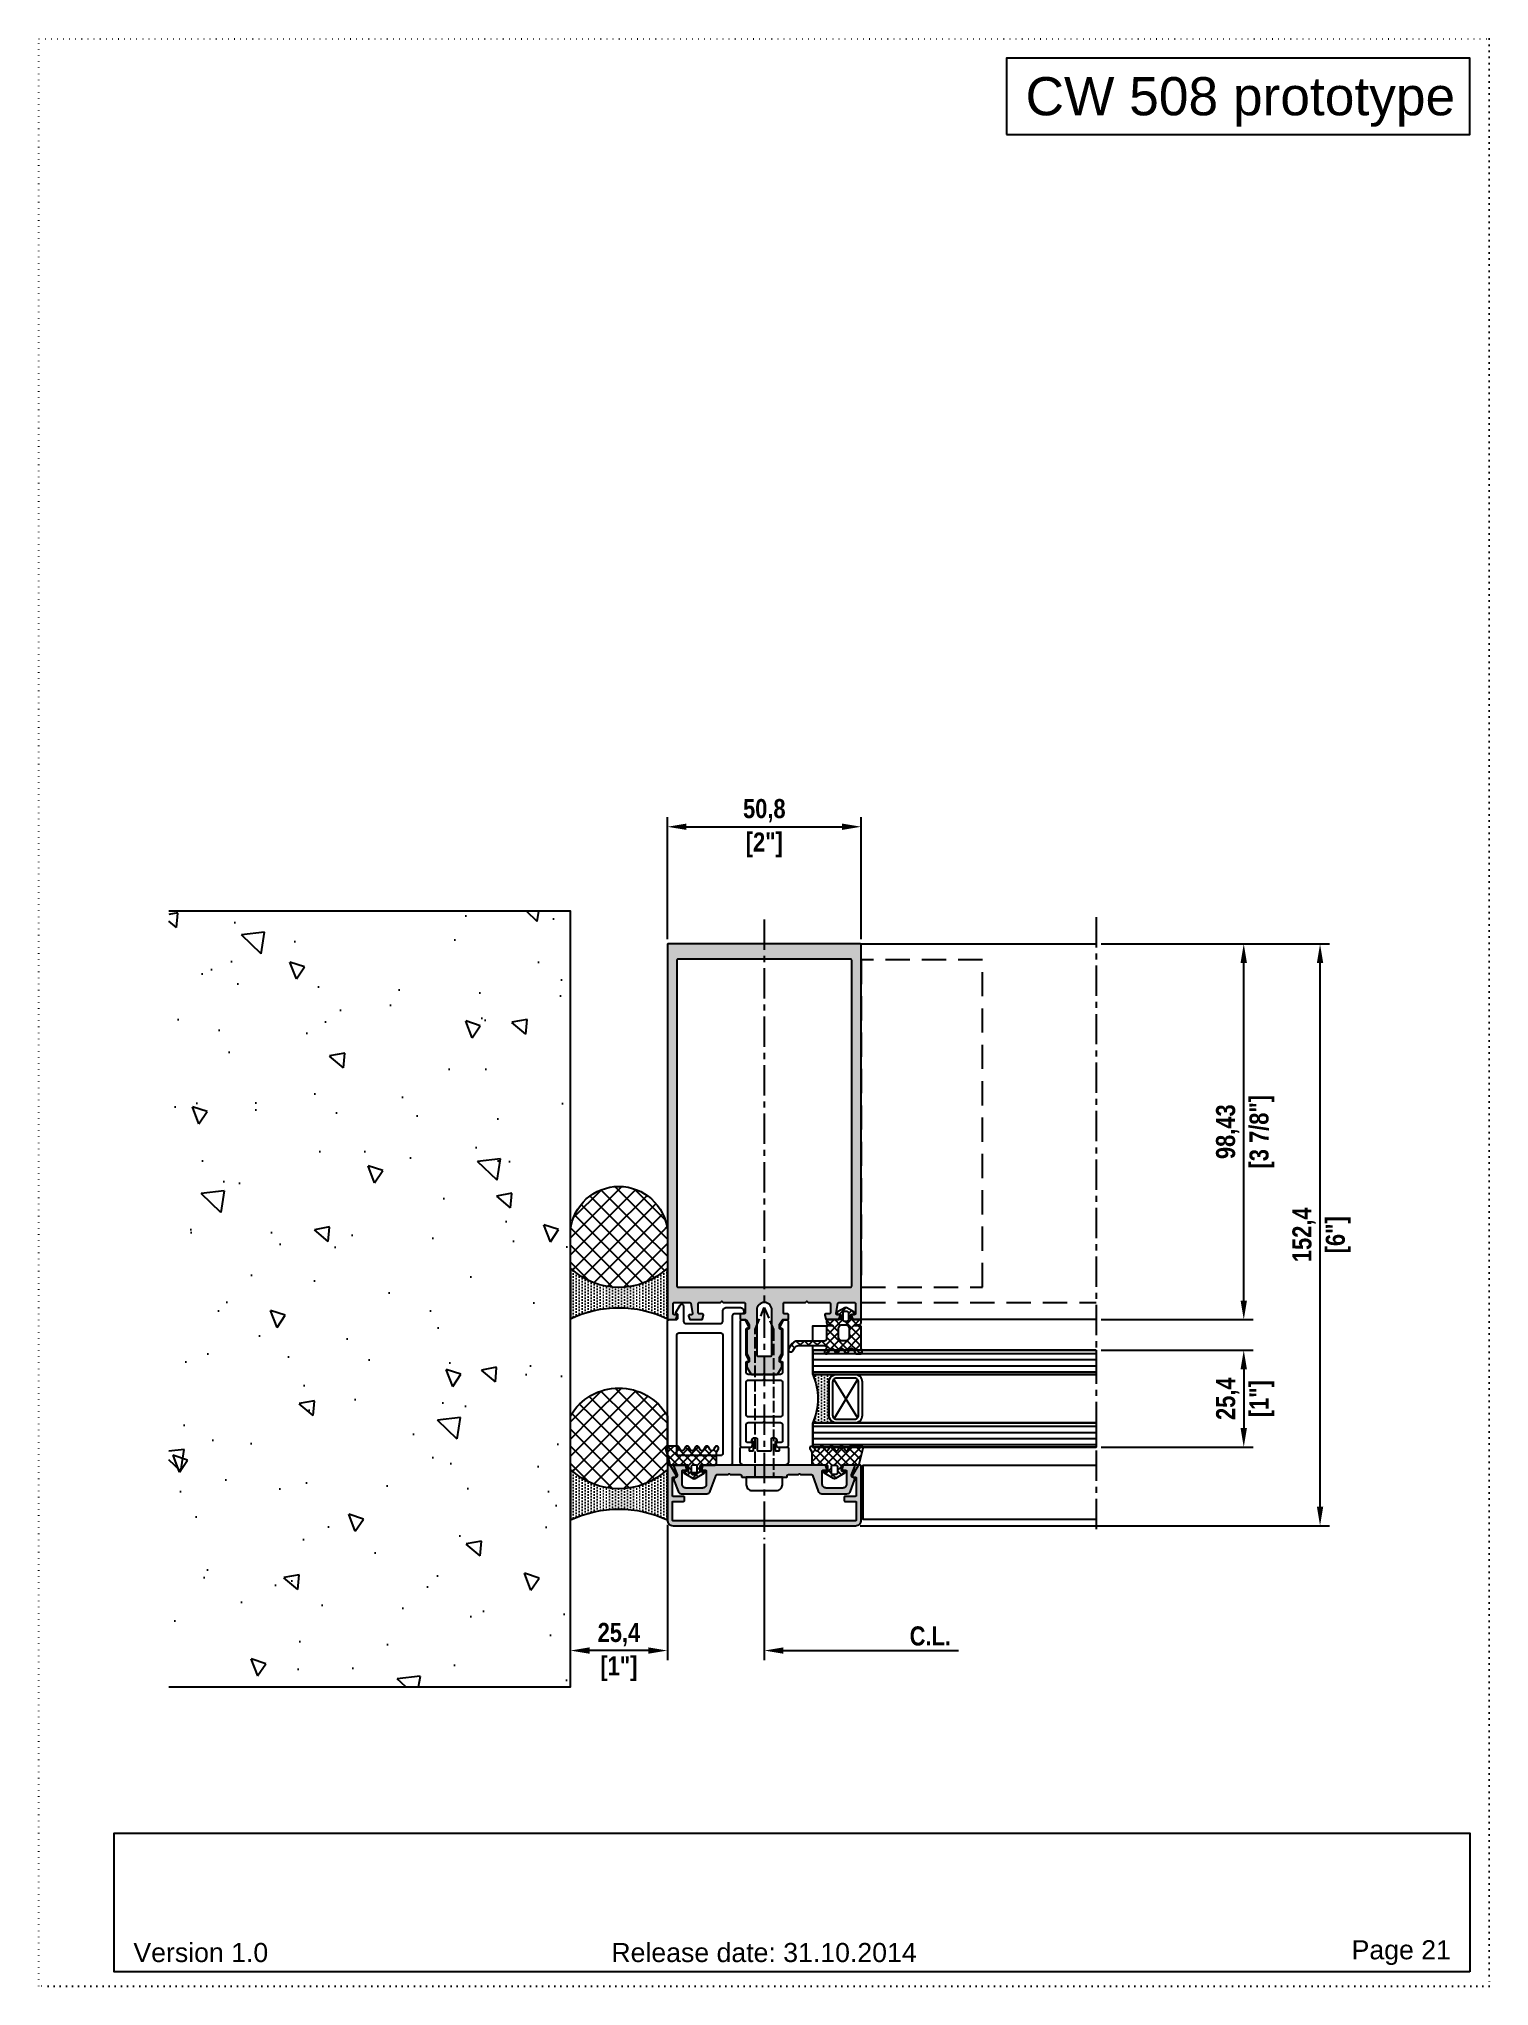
# Model space of a CAD drawing. Header units: millimetres. Extents: x -17234 to -8874, y -2869 to 1211.
# Drawn here: x -13814 to -13434, y -829 to -319 of the extents above; entities that cross this region are included whole.
import ezdxf
from ezdxf.enums import TextEntityAlignment as Align

# ---------------------------------------------------------------- set-up
doc = ezdxf.new("R2010")
doc.units = ezdxf.units.MM
for name, pattern in [('ACAD_ISO07W100', [3, 0, -3]), ('AM_ISO02W050x2', [3.75, 3, -0.75]), ('CENTER', [50.8, 31.75, -6.35, 6.35, -6.35]), ('DASHED', [19.05, 12.7, -6.35])]:
    doc.linetypes.add(name, pattern=pattern)
doc.layers.get('Defpoints').update_dxf_attribs({"linetype": 'ACAD_ISO07W100', "true_color": 0x105689})
for name, color, linetype in [('By Others', 9, 'Continuous'), ('Centerline', 6, 'CENTER'), ('Dim', 5, 'Continuous'), ('Gasket EPDM', 32, 'Continuous'), ('Gasket Silicone', 20, 'Continuous'), ('Glass', 4, 'Continuous'), ('Profile', 1, 'Continuous'), ('Profile View', 9, 'Continuous'), ('PVC Spacer', 3, 'Continuous'), ('Screw', 9, 'Continuous'), ('Text', 2, 'Continuous'), ('Thermal Break', 3, 'Continuous')]:
    doc.layers.add(name, color=color, linetype=linetype)
doc.styles.get("Standard").update_dxf_attribs({"font": 'arial.ttf'})
doc.styles.add('TXT', font='techb___.ttf')
doc.dimstyles.new('ISO-25$0', dxfattribs={"dimtxt": 2.5, "dimasz": 2.5, "dimexe": 1.25, "dimexo": 0.625, "dimtad": 1, "dimtxsty": 'TXT', "dimcen": 2.5, "dimclrd": 5, "dimclre": 5, "dimclrt": 2, "dimadec": 0, "dimazin": 0, "dimtfac": 1, "dimtmove": 0, "dimatfit": 3, "dimfxl": 1, "dimarcsym": 0})

msp = doc.modelspace()

# ---------------------------------------------------------------- texts
at = {"layer": 'Text', "color": 1, "ltscale": 0.5}
msp.add_text('CW 508 prototype ', height=10, dxfattribs=at).set_placement((-13439.331, -329.239), align=Align.TOP_RIGHT)
at = {"layer": 'Text', "color": 1, "ltscale": 0.5, "char_height": 5}
for s, width, insert, attachment_point in [('Version 1.0', 35.05, (-13789.578, -820.489), 4), ('Release date: 31.10.2014', 79.71576, (-13624.331, -820.489), 5), ('Page 21', 24.79079, (-13444.331, -820.489), 6)]:
    msp.add_mtext_dynamic_manual_height_columns(s, width=width, gutter_width=12.5, heights=[0], dxfattribs=dict(at, insert=insert, attachment_point=attachment_point))

# ---------------------------------------------------------------- blocks, each defined once
blk = doc.blocks.new('*U4')
at = {"layer": 'Glass', "ltscale": 0.5}
h = blk.add_hatch(dxfattribs=at)
h.set_pattern_fill('ANSI31', color=5, scale=0.5, angle=45)
h.set_pattern_definition([(90, (0, -0.7), (-1.5875, 3e-16), [])])
h.paths.add_polyline_path([(0, 74.3), (6.35, 74.3), (6.35, 0), (0, 0)])
h.paths.add_polyline_path([(25.4, 0), (19.05, 0), (19.05, 74.3), (25.4, 74.3)])
at = {"layer": 'Glass'}
h = blk.add_hatch(dxfattribs=at)
h.set_pattern_fill('DOTS', color=9, scale=0.5)
h.set_pattern_definition([(0, (-1613.78865, -1630.7913), (0.396875, 0.79375), [0, -0.79375])])
h.paths.add_polyline_path([(17.05, 4.2), (8.35, 4.2, -0.414214), (6.35, 6.2), (6.35, 0, -0.20587), (19.05, 0), (19.05, 6.2, -0.414214)])
at = {"layer": 'Defpoints', "linetype": 'ByBlock', "ltscale": 0.5}
for points in [[(0, 74.3), (6.35, 74.3), (6.35, 0), (0, 0)], [(25.4, 0), (19.05, 0), (19.05, 74.3), (25.4, 74.3)]]:
    blk.add_lwpolyline(points, close=True, dxfattribs=at)
at = {"layer": 'Glass'}
for points in [[(0, 74.3), (0, 0), (6.35, 0), (6.35, 74.3)], [(19.05, 74.3), (19.05, 0), (25.4, 0), (25.4, 74.3)]]:
    blk.add_lwpolyline(points, dxfattribs=at)
at = {"layer": 'Glass', "color": 3}
for points in [[(19.05, 6.2), (19.05, 11, 0.414214), (17.05, 13), (8.35, 13, 0.414214), (6.35, 11), (6.35, 6.2, 0.414214), (8.35, 4.2), (17.05, 4.2, 0.414214)], [(18.05, 6.2), (18.05, 11, 0.414214), (17.05, 12), (8.35, 12, 0.414214), (7.35, 11), (7.35, 6.2, 0.414214), (8.35, 5.2), (17.05, 5.2, 0.414214)]]:
    blk.add_lwpolyline(points, format="xyb", close=True, dxfattribs=at)
at = {"layer": 'Glass', "color": 9}
for points in [[(7.64, 5.49), (17.76, 11.71)], [(7.64, 11.71), (17.86, 5.62)]]:
    blk.add_lwpolyline(points, dxfattribs=at)
blk.add_lwpolyline([(6.35, 0, -0.20587), (19.05, 0), (19.05, 6.2, -0.414214), (17.05, 4.2), (8.35, 4.2, -0.414214), (6.35, 6.2)], format="xyb", close=True, dxfattribs=at)
blk = doc.blocks.new('*D33')
at = {"layer": 'Defpoints', "color": 0, "ltscale": 0.5, "transparency": 16777216}
for p in [(-13624.25, -712.16), (-13537.25, -712.16), (-13537.25, -741.36)]:
    blk.add_point(p, dxfattribs=at)
at = {"layer": 'Dim', "color": 5, "lineweight": -2, "ltscale": 0.5, "transparency": 16777216}
for p, q in [((-13624.25, -713.41), (-13624.25, -743.86)), ((-13619.25, -741.36), (-13573.38, -741.36))]:
    blk.add_line(p, q, dxfattribs=at)
at = {"layer": 'Dim', "color": 5, "ltscale": 0.5, "transparency": 16777216}
blk.add_solid([(-13619.25, -740.53), (-13619.25, -742.2), (-13624.25, -741.36)], dxfattribs=at)
at = {"layer": 'Dim', "color": 2, "ltscale": 0.5, "transparency": 16777216, "insert": (-13580.75, -737.57), "char_height": 5, "attachment_point": 5, "style": 'TXT'}
blk.add_mtext('C.L.', dxfattribs=at)
blk = doc.blocks.new('*D36')
at = {"layer": 'Defpoints', "color": 0, "transparency": 16777216}
for p in [(-13537.25, -556.26), (-13498.61, -556.26), (-13537.25, -654.69)]:
    blk.add_point(p, dxfattribs=at)
at = {"layer": 'Dim', "color": 5, "lineweight": -2, "transparency": 16777216}
for p, q in [((-13536, -556.26), (-13496.11, -556.26)), ((-13498.61, -649.69), (-13498.61, -561.26)), ((-13536, -654.69), (-13496.11, -654.69))]:
    blk.add_line(p, q, dxfattribs=at)
at = {"layer": 'Dim', "color": 5, "transparency": 16777216}
for points in [[(-13499.45, -561.26), (-13497.78, -561.26), (-13498.61, -556.26)], [(-13499.45, -649.69), (-13497.78, -649.69), (-13498.61, -654.69)]]:
    blk.add_solid(points, dxfattribs=at)
at = {"layer": 'Dim', "color": 2, "transparency": 16777216, "char_height": 5, "attachment_point": 5, "rotation": 90, "style": 'TXT'}
for s, insert in [('[3 7/8"]', (-13493.87, -605.47)), ('98,43', (-13502.82, -605.47))]:
    blk.add_mtext(s, dxfattribs=dict(at, insert=insert))
blk = doc.blocks.new('*D37')
at = {"layer": 'Defpoints', "color": 0, "transparency": 16777216}
for p in [(-13537.25, -556.26), (-13478.62, -556.26), (-13600.35, -708.66)]:
    blk.add_point(p, dxfattribs=at)
at = {"layer": 'Dim', "color": 5, "lineweight": -2, "transparency": 16777216}
for p, q in [((-13536, -556.26), (-13476.12, -556.26)), ((-13478.62, -703.66), (-13478.62, -561.26)), ((-13599.1, -708.66), (-13476.12, -708.66))]:
    blk.add_line(p, q, dxfattribs=at)
at = {"layer": 'Dim', "color": 5, "transparency": 16777216}
for points in [[(-13479.45, -561.26), (-13477.79, -561.26), (-13478.62, -556.26)], [(-13479.45, -703.66), (-13477.79, -703.66), (-13478.62, -708.66)]]:
    blk.add_solid(points, dxfattribs=at)
at = {"layer": 'Dim', "color": 2, "transparency": 16777216, "char_height": 5, "attachment_point": 5, "rotation": 90, "style": 'TXT'}
for s, insert in [('152,4', (-13482.81, -632.46)), ('[6"]', (-13473.87, -632.46))]:
    blk.add_mtext(s, dxfattribs=dict(at, insert=insert))
blk = doc.blocks.new('*D38')
at = {"layer": 'Defpoints', "color": 0, "transparency": 16777216}
for p in [(-13537.25, -662.69), (-13537.25, -688.09), (-13498.61, -688.09)]:
    blk.add_point(p, dxfattribs=at)
at = {"layer": 'Dim', "color": 5, "lineweight": -2, "transparency": 16777216}
for p, q in [((-13536, -662.69), (-13496.11, -662.69)), ((-13498.61, -667.69), (-13498.61, -683.09)), ((-13536, -688.09), (-13496.11, -688.09))]:
    blk.add_line(p, q, dxfattribs=at)
at = {"layer": 'Dim', "color": 5, "transparency": 16777216}
for points in [[(-13499.45, -667.69), (-13497.78, -667.69), (-13498.61, -662.69)], [(-13499.45, -683.09), (-13497.78, -683.09), (-13498.61, -688.09)]]:
    blk.add_solid(points, dxfattribs=at)
at = {"layer": 'Dim', "color": 2, "transparency": 16777216, "char_height": 5, "attachment_point": 5, "rotation": 90, "style": 'TXT'}
for s, insert in [('25,4', (-13502.8, -675.39)), ('[1"]', (-13493.87, -675.39))]:
    blk.add_mtext(s, dxfattribs=dict(at, insert=insert))
blk = doc.blocks.new('*D56')
at = {"layer": 'Defpoints', "color": 0, "transparency": 16777216}
for p in [(-13598.85, -525.59), (-13649.65, -556.26), (-13598.85, -556.26)]:
    blk.add_point(p, dxfattribs=at)
at = {"layer": 'Dim', "color": 5, "lineweight": -2, "transparency": 16777216}
for p, q in [((-13649.65, -555.01), (-13649.65, -523.09)), ((-13598.85, -555.01), (-13598.85, -523.09)), ((-13644.65, -525.59), (-13603.85, -525.59))]:
    blk.add_line(p, q, dxfattribs=at)
at = {"layer": 'Dim', "color": 5, "transparency": 16777216}
for points in [[(-13644.65, -524.76), (-13644.65, -526.42), (-13649.65, -525.59)], [(-13603.85, -524.76), (-13603.85, -526.42), (-13598.85, -525.59)]]:
    blk.add_solid(points, dxfattribs=at)
at = {"layer": 'Dim', "color": 2, "transparency": 16777216, "char_height": 5, "attachment_point": 5, "style": 'TXT'}
for s, insert in [('50,8', (-13624.25, -521.39)), ('[2"]', (-13624.25, -530.34))]:
    blk.add_mtext(s, dxfattribs=dict(at, insert=insert))
blk = doc.blocks.new('*D59')
at = {"layer": 'Defpoints', "color": 0, "transparency": 16777216}
for p in [(-13649.65, -707.16), (-13675.05, -741.36), (-13675.05, -742.61)]:
    blk.add_point(p, dxfattribs=at)
at = {"layer": 'Dim', "color": 5, "lineweight": -2, "transparency": 16777216}
for p, q in [((-13649.65, -708.41), (-13649.65, -743.86)), ((-13675.05, -741.36), (-13675.05, -738.86)), ((-13654.65, -741.36), (-13670.05, -741.36))]:
    blk.add_line(p, q, dxfattribs=at)
at = {"layer": 'Dim', "color": 5, "transparency": 16777216}
for points in [[(-13670.05, -740.53), (-13670.05, -742.2), (-13675.05, -741.36)], [(-13654.65, -740.53), (-13654.65, -742.2), (-13649.65, -741.36)]]:
    blk.add_solid(points, dxfattribs=at)
at = {"layer": 'Dim', "color": 2, "transparency": 16777216, "char_height": 5, "attachment_point": 5, "style": 'TXT'}
for s, insert in [('25,4', (-13662.35, -737.18)), ('[1"]', (-13662.35, -746.11))]:
    blk.add_mtext(s, dxfattribs=dict(at, insert=insert))
blk = doc.blocks.new('EGG - 01')
at = {"layer": 'Gasket EPDM', "ltscale": 0.5}
h = blk.add_hatch(dxfattribs=at)
h.set_pattern_fill('ANSI37', color=5, scale=0.5, style=0)
h.set_pattern_definition([(45, (16931.764, 552.2421), (-1.12253202, 1.12253202), []), (135, (16931.764, 552.2421), (-1.12253202, -1.12253202), [])])
edge = h.paths.add_edge_path()
edge.add_arc((7, -0.75), 0.5, 300, 420)
edge.add_line((7.25, -0.31), (6.52, 0.11))
edge.add_arc((6.77, 0.54), 0.5, 120, 240, ccw=False)
edge.add_line((6.52, 0.98), (7.25, 1.4))
edge.add_arc((7, 1.83), 0.5, 300, 420)
edge.add_line((7.25, 2.26), (6.52, 2.69))
edge.add_arc((6.77, 3.12), 0.5, 120, 240, ccw=False)
edge.add_line((6.52, 3.55), (7.25, 3.98))
edge.add_arc((7, 4.41), 0.5, 300, 360)
edge.add_line((7.5, 4.41), (7.5, 7))
edge.add_arc((7, 7), 0.5, 0, 105)
edge.add_line((6.87, 7.48), (2.69, 6.36))
edge.add_arc((2.75, 6.12), 0.25, 105, 180)
edge.add_line((2.5, 6.12), (2.5, 2))
edge.add_arc((2.25, 2), 0.25, 270, 360, ccw=False)
edge.add_line((2.25, 1.75), (1.17, 1.75))
edge.add_arc((1.17, 2), 0.25, 180, 270, ccw=False)
edge.add_line((0.92, 2), (0.92, 2.45))
edge.add_arc((0.62, 2.45), 0.3, 0, 150)
edge.add_line((0.36, 2.6), (-1, 0.25))
edge.add_arc((-0.57, 0), 0.5, 150, 210)
edge.add_line((-1, -0.25), (0.36, -2.6))
edge.add_arc((0.62, -2.45), 0.3, 210, 360)
edge.add_line((0.92, -2.45), (0.92, -2))
edge.add_arc((1.17, -2), 0.25, 90, 180, ccw=False)
edge.add_line((1.17, -1.75), (2.25, -1.75))
edge.add_arc((2.25, -2), 0.25, 0, 90, ccw=False)
edge.add_line((2.5, -2), (2.5, -5.38))
edge.add_arc((3, -5.38), 0.5, 180, 270)
edge.add_line((3, -5.88), (5.83, -5.88))
edge.add_arc((5.83, -6.38), 0.5, 60, 90, ccw=False)
edge.add_line((6.08, -5.94), (6.75, -6.33))
edge.add_arc((7, -5.9), 0.5, 240, 420)
edge.add_line((7.25, -5.47), (6.52, -5.05))
edge.add_arc((6.77, -4.61), 0.5, 120, 240, ccw=False)
edge.add_line((6.52, -4.18), (7.25, -3.76))
edge.add_arc((7, -3.32), 0.5, 300, 420)
edge.add_line((7.25, -2.89), (6.52, -2.47))
edge.add_arc((6.77, -2.03), 0.5, 120, 240, ccw=False)
edge.add_line((6.52, -1.6), (7.25, -1.18))
edge = h.paths.add_edge_path(flags=16)
edge.add_arc((0.5, -0.3), 0.5, 180, 270)
edge.add_line((0.5, -0.8), (2.01, -0.8))
edge.add_arc((2.01, -0.3), 0.5, 270, 360)
edge.add_line((2.51, -0.3), (2.51, 0.3))
edge.add_arc((2.01, 0.3), 0.5, 0, 90)
edge.add_line((2.01, 0.8), (0.5, 0.8))
edge.add_arc((0.5, 0.3), 0.5, 90, 180)
edge.add_line((0, 0.3), (0, -0.3))
for points in [[(7.25, -1.18, 0.57735), (7.25, -0.31), (6.52, 0.11, -0.57735), (6.52, 0.98), (7.25, 1.4, 0.57735), (7.25, 2.26), (6.52, 2.69, -0.57735), (6.52, 3.55), (7.25, 3.98, 0.267949), (7.5, 4.41), (7.5, 7, 0.493145), (6.87, 7.48), (2.69, 6.36, 0.339454), (2.5, 6.12), (2.5, 2, -0.414214), (2.25, 1.75), (1.17, 1.75, -0.414214), (0.92, 2), (0.92, 2.45, 0.767327), (0.36, 2.6), (-1, 0.25, 0.267949), (-1, -0.25), (0.36, -2.6, 0.767327), (0.92, -2.45), (0.92, -2, -0.414214), (1.17, -1.75), (2.25, -1.75, -0.414214), (2.5, -2), (2.5, -5.38, 0.414214), (3, -5.88), (5.83, -5.88, -0.131652), (6.08, -5.94), (6.75, -6.33, 1), (7.25, -5.47), (6.52, -5.05, -0.57735), (6.52, -4.18), (7.25, -3.76, 0.57735), (7.25, -2.89), (6.52, -2.47, -0.57735), (6.52, -1.6)], [(0, -0.3, 0.414214), (0.5, -0.8), (2.01, -0.8, 0.414214), (2.51, -0.3), (2.51, 0.3, 0.414214), (2.01, 0.8), (0.5, 0.8, 0.414214), (0, 0.3)]]:
    blk.add_lwpolyline(points, format="xyb", close=True, dxfattribs=at)
blk = doc.blocks.new('GG - 01')
at = {"layer": 'Gasket EPDM', "ltscale": 0.5}
h = blk.add_hatch(dxfattribs=at)
h.set_pattern_fill('ANSI37', color=5, scale=0.5, style=0)
h.set_pattern_definition([(45, (16923.136, 487.5036), (-1.12253202, 1.12253202), []), (135, (16923.136, 487.5036), (-1.12253202, -1.12253202), [])])
edge = h.paths.add_edge_path(flags=16)
edge.add_arc((-2.46, -4.83), 1, -90, 0, ccw=False)
edge.add_line((-2.46, -5.83), (-4.47, -5.83))
edge.add_arc((-4.47, -4.83), 1, 180, 270, ccw=False)
edge.add_line((-5.47, -4.83), (-5.47, -3.8))
edge.add_arc((-4.47, -3.8), 1, 90, 180, ccw=False)
edge.add_line((-4.47, -2.8), (-2.46, -2.8))
edge.add_arc((-2.46, -3.8), 1, 0, 90, ccw=False)
edge.add_line((-1.46, -3.8), (-1.46, -4.83))
edge = h.paths.add_edge_path()
edge.add_arc((-8, -7.46), 0.5, 300, 420)
edge.add_line((-7.75, -7.03), (-8.48, -6.6))
edge.add_arc((-8.23, -6.17), 0.5, 120, 240, ccw=False)
edge.add_line((-8.48, -5.74), (-7.75, -5.31))
edge.add_arc((-8, -4.88), 0.5, 300, 420)
edge.add_line((-7.75, -4.45), (-8.48, -4.03))
edge.add_arc((-8.23, -3.59), 0.5, 120, 240, ccw=False)
edge.add_line((-8.48, -3.16), (-7.75, -2.74))
edge.add_arc((-8, -2.3), 0.5, 300, 420)
edge.add_line((-7.75, -1.87), (-8.87, -1.22))
edge.add_arc((-8.75, -1), 0.25, 180, 240, ccw=False)
edge.add_line((-9, -1), (-9, 0))
edge.add_arc((-8.5, 0), 0.5, 75, 180, ccw=False)
edge.add_line((-8.37, 0.48), (-7.53, 0.26))
edge.add_arc((-7.47, 0.5), 0.25, 255, 270)
edge.add_line((-7.47, 0.25), (-1.91, 0.25))
edge.add_arc((-1.91, 0), 0.25, 0, 90, ccw=False)
edge.add_line((-1.66, 0), (-1.66, -1.36))
edge.add_arc((-1.56, -1.36), 0.1, 180, 350)
edge.add_line((-1.46, -1.37), (-1.24, -0.16))
edge.add_arc((-0.75, -0.25), 0.5, 90, 170, ccw=False)
edge.add_line((-0.75, 0.25), (-0.25, 0.25))
edge.add_arc((-0.25, 0), 0.25, 0, 90, ccw=False)
edge.add_line((0, 0), (0, -2.25))
edge.add_arc((0.25, -2.25), 0.25, 180, 270)
edge.add_line((0.25, -2.5), (1.2, -2.5))
edge.add_arc((1.2, -2.24), 0.258, 269.7084, 358.2435)
edge.add_line((1.46, -2.25), (1.46, -1.8))
edge.add_arc((1.76, -1.8), 0.3, 30, 180, ccw=False)
edge.add_line((2.02, -1.65), (3.12, -3.55))
edge.add_arc((2.69, -3.8), 0.5, -30, 30, ccw=False)
edge.add_line((3.12, -4.05), (2.02, -5.95))
edge.add_arc((1.76, -5.8), 0.3, 180, 330, ccw=False)
edge.add_line((1.46, -5.8), (1.46, -5.35))
edge.add_arc((1.2, -5.36), 0.258, 1.7565, 90.2916)
edge.add_line((1.2, -5.1), (0.25, -5.1))
edge.add_arc((0.25, -5.35), 0.25, 90, 180)
edge.add_line((0, -5.35), (0, -8.63))
edge.add_arc((-0.25, -8.63), 0.25, -90, 0, ccw=False)
edge.add_line((-0.25, -8.88), (-0.75, -8.88))
edge.add_arc((-0.75, -8.38), 0.5, 190, 270, ccw=False)
edge.add_line((-1.24, -8.46), (-1.46, -7.25))
edge.add_arc((-1.56, -7.27), 0.1, 10, 180)
edge.add_line((-1.66, -7.27), (-1.66, -8.63))
edge.add_arc((-1.91, -8.63), 0.25, -90, 0, ccw=False)
edge.add_line((-1.91, -8.88), (-5.1, -8.88))
edge.add_arc((-5.1, -9.38), 0.5, 90, 180)
edge.add_line((-5.6, -9.38), (-5.6, -16.31))
edge.add_arc((-7.8, -16.31), 2.2, 300, 360, ccw=False)
edge.add_line((-6.7, -18.21), (-7.58, -18.72))
edge.add_arc((-7.88, -18.2), 0.6, 120, 300, ccw=False)
edge.add_line((-8.18, -17.68), (-7.3, -17.17))
edge.add_arc((-7.8, -16.31), 1, 300, 360)
edge.add_line((-6.8, -16.31), (-6.8, -9.38))
edge.add_arc((-7.3, -9.38), 0.5, 360, 450)
edge.add_line((-7.3, -8.88), (-7.32, -8.88))
edge.add_arc((-7.32, -9.38), 0.5, 90, 120)
edge.add_line((-7.57, -8.94), (-8.25, -9.33))
edge.add_arc((-8.5, -8.9), 0.5, 120, 300, ccw=False)
edge.add_line((-8.75, -8.47), (-7.75, -7.89))
edge = h.paths.add_edge_path(flags=16)
edge.add_arc((1.62, -4.1), 0.5, -90, 0, ccw=False)
edge.add_line((1.62, -4.6), (0.11, -4.6))
edge.add_arc((0.11, -4.1), 0.5, 180, 270, ccw=False)
edge.add_line((-0.39, -4.1), (-0.39, -3.5))
edge.add_arc((0.11, -3.5), 0.5, 90, 180, ccw=False)
edge.add_line((0.11, -3), (1.62, -3))
edge.add_arc((1.62, -3.5), 0.5, 0, 90, ccw=False)
edge.add_line((2.12, -3.5), (2.12, -4.1))
blk.add_lwpolyline([(-7.75, -7.89, 0.57735), (-7.75, -7.03), (-8.48, -6.6, -0.57735), (-8.48, -5.74), (-7.75, -5.31, 0.57735), (-7.75, -4.45), (-8.48, -4.03, -0.57735), (-8.48, -3.16), (-7.75, -2.74, 0.57735), (-7.75, -1.87), (-8.87, -1.22, -0.267949), (-9, -1), (-9, 0), (-9, 0, -0.493145), (-8.37, 0.48), (-7.53, 0.26, 0.065543), (-7.47, 0.25), (-1.91, 0.25, -0.414214), (-1.66, 0), (-1.66, -1.36, 0.916331), (-1.46, -1.37), (-1.24, -0.16, -0.36397), (-0.75, 0.25), (-0.25, 0.25, -0.414214), (0, 0), (0, -2.25, 0.414214), (0.25, -2.5), (1.2, -2.5, 0.406745), (1.46, -2.25), (1.46, -1.8, -0.767327), (2.02, -1.65), (3.12, -3.55, -0.267949), (3.12, -4.05), (2.02, -5.95, -0.767327), (1.46, -5.8), (1.46, -5.35, 0.406745), (1.2, -5.1), (0.25, -5.1, 0.414214), (0, -5.35), (0, -8.63, -0.414214), (-0.25, -8.88), (-0.75, -8.88, -0.36397), (-1.24, -8.46), (-1.46, -7.25, 0.916331), (-1.66, -7.27), (-1.66, -8.63, -0.414214), (-1.91, -8.88), (-5.1, -8.88, 0.414214), (-5.6, -9.38), (-5.6, -16.31, -0.267949), (-6.7, -18.21), (-7.58, -18.72, -1), (-8.18, -17.68), (-7.3, -17.17, 0.267949), (-6.8, -16.31), (-6.8, -9.38, 0.414214), (-7.3, -8.88), (-7.32, -8.88, 0.131652), (-7.57, -8.94), (-8.25, -9.33, -1), (-8.75, -8.47), (-8.75, -8.47), (-7.75, -7.89, 0.267949)], format="xyb", dxfattribs=at)
for points in [[(-1.46, -4.83, -0.414214), (-2.46, -5.83), (-4.47, -5.83, -0.414214), (-5.47, -4.83), (-5.47, -3.8, -0.414214), (-4.47, -2.8), (-2.46, -2.8, -0.414214), (-1.46, -3.8)], [(2.12, -4.1, -0.414214), (1.62, -4.6), (0.11, -4.6, -0.414214), (-0.39, -4.1), (-0.39, -3.5, -0.414214), (0.11, -3), (1.62, -3, -0.414214), (2.12, -3.5)]]:
    blk.add_lwpolyline(points, format="xyb", close=True, dxfattribs=at)

# ---------------------------------------------------------------- dimensions: what is measured, and where the dimension line sits
at = {"layer": 'Dim'}
for base, p1, p2, picture, middle in [((-13598.848, -525.59), (-13649.648, -556.261), (-13598.848, -556.261), '*D56', (-13624.248, -525.59)), ((-13675.048, -741.364), (-13649.648, -707.161), (-13675.048, -742.614), '*D59', (-13662.348, -741.364))]:
    dim = msp.add_linear_dim(base=base, p1=p1, p2=p2, dimstyle='ISO-25$0', override={"dimscale": 2, "dimpost": '\\X'}, dxfattribs=at)
    dim.commit()
    dim.dimension.update_dxf_attribs({"geometry": picture, "text_midpoint": middle})
for base, p1, p2, picture, middle in [((-13478.621, -556.261), (-13600.348, -708.661), (-13537.248, -556.261), '*D37', (-13478.621, -632.461)), ((-13498.612865964, -556.260684122), (-13537.248359158, -654.685684122), (-13537.248359158, -556.260684122), '*D36', (-13498.612865964, -605.473184122)), ((-13498.613, -688.086), (-13537.248, -662.686), (-13537.248, -688.086), '*D38', (-13498.613, -675.386))]:
    dim = msp.add_linear_dim(base=base, p1=p1, p2=p2, angle=90, dimstyle='ISO-25$0', override={"dimscale": 2, "dimpost": '\\X'}, dxfattribs=at)
    dim.commit()
    dim.dimension.update_dxf_attribs({"geometry": picture, "text_midpoint": middle})
at = {"layer": 'Dim', "ltscale": 0.5}
dim = msp.add_linear_dim(base=(-13537.248, -741.364), p1=(-13624.248, -712.161), p2=(-13537.248, -712.161), angle=180, text='C.L.', dimstyle='ISO-25$0', override={"dimscale": 2, "dimpost": '\\X', "dimse2": 1, "dimsd2": 1}, dxfattribs=at)
dim.commit()
dim.dimension.update_dxf_attribs({"geometry": '*D33', "text_midpoint": (-13580.748, -737.567)})

# ---------------------------------------------------------------- hatches: boundary and pattern name
at = {"layer": 'By Others'}
h = msp.add_hatch(dxfattribs=at)
h.set_pattern_fill('AR-CONC', color=256, scale=0.25, angle=90)
h.set_pattern_definition([(140, (-13808.72, 14140.432), (3.98477, 45.54617), [4.7625, -52.3875]), (85, (-13808.72, 14140.432), (-47.76421, -8.81086), [3.81, -41.91015]), (190.45144, (-13808.387, 14144.23), (-43.77944, 36.73531), [4.0475, -44.52256]), (136.1842, (-13821.42, 14140.43), (10.51058, 67.76976), [7.14375, -78.58125]), (186.63556, (-13820.543, 14146.08), (-61.85653, 59.35103), [6.07126, -66.7839]), (81.18415, (-13821.42, 14140.43), (-61.85653, 59.35103), [5.715, -62.86493]), (111, (-13818.244, 14146.782), (25.5663, 37.9036), [4.7625, -52.3875]), (56, (-13818.244, 14146.782), (-46.04699, 15.4505), [3.81, -41.91]), (161.45144, (-13816.114, 14149.94), (-20.48069, 53.3541), [4.0475, -44.52248]), (127.5, (-13808.72, 14140.432), (-21.13876, 0.77215), [0, -41.402, 0, -42.545, 0, -42.06875]), (97.5, (-13808.72, 14140.432), (-25.045144, 16.704916), [0, -24.257, 0, -40.4495, 0, -16.03375]), (57.5, (-13808.72, 14126.272), (1.432186, 33.897649), [0, -15.875, 0, -49.53, 0, -65.7225]), (47.5, (-13808.72, 14119.922), (-6.35662, 37.032295), [0, -20.6375, 0, -32.893, 0, -46.6725])])
h.paths.add_polyline_path([(-13780.254, -750.898), (-13780.254, -547.698), (-13675.048, -547.698), (-13675.048, -750.898)])
at = {"layer": 'Gasket Silicone', "ltscale": 0.5}
h = msp.add_hatch(color=1, dxfattribs=at)
h.dxf.hatch_style = 1
edge = h.paths.add_edge_path()
edge.add_arc((-13640.713, -654.436), 0.25, 270, 345.00113)
edge.add_line((-13640.471, -654.5), (-13640.203, -653.5))
edge.add_arc((-13640.445, -653.436), 0.25, 345.00117, 449.99997)
edge.add_line((-13640.445, -653.186), (-13641.298, -653.186))
edge.add_arc((-13641.298, -652.936), 0.25, 225, 269.99997, ccw=False)
edge.add_arc((-13641.298, -652.936), 0.25, 180, 225, ccw=False)
edge.add_line((-13641.548, -652.936), (-13641.548, -650.436))
edge.add_arc((-13641.298, -650.436), 0.25, 90, 180, ccw=False)
edge.add_line((-13641.298, -650.186), (-13635.714, -650.186))
edge.add_line((-13635.714, -650.186), (-13635.361, -649.832))
edge.add_line((-13635.361, -649.832), (-13635.007, -650.186))
edge.add_arc((-13635.007, -649.936), 0.25, 269.98645, 270)
edge.add_line((-13635.007, -650.186), (-13629.498, -650.186))
edge.add_arc((-13629.498, -650.436), 0.25, 0, 90, ccw=False)
edge.add_line((-13629.248, -650.436), (-13629.248, -652.936))
edge.add_arc((-13629.498, -652.936), 0.25, -90, 0, ccw=False)
edge.add_line((-13629.498, -653.186), (-13630.348, -653.186))
edge.add_arc((-13630.348, -653.436), 0.25, 90, 180)
edge.add_line((-13630.598, -653.436), (-13630.598, -654.436))
edge.add_arc((-13630.348, -654.436), 0.25, 180, 270)
edge.add_line((-13630.348, -654.686), (-13629.11, -654.686))
edge.add_arc((-13629.11, -654.936), 0.25, 30, 90, ccw=False)
edge.add_line((-13628.893, -654.811), (-13628.265, -655.9))
edge.add_arc((-13628.481, -656.025), 0.25, 0, 30, ccw=False)
edge.add_line((-13628.231, -656.025), (-13628.231, -656.913))
edge.add_arc((-13628.481, -656.913), 0.25, -90, 0, ccw=False)
edge.add_line((-13628.481, -657.163), (-13628.598, -657.163))
edge.add_arc((-13628.598, -657.413), 0.25, 90, 180)
edge.add_line((-13628.848, -657.413), (-13628.848, -663.536))
edge.add_arc((-13628.598, -663.536), 0.25, 180, 210)
edge.add_line((-13628.815, -663.661), (-13628.265, -664.614))
edge.add_arc((-13628.481, -664.739), 0.25, 0, 30, ccw=False)
edge.add_line((-13628.231, -664.739), (-13628.231, -665.627))
edge.add_arc((-13628.481, -665.627), 0.25, -90, 0, ccw=False)
edge.add_line((-13628.481, -665.877), (-13628.581, -665.877))
edge.add_arc((-13628.581, -666.127), 0.25, 90, 180)
edge.add_line((-13628.831, -666.127), (-13628.831, -667.054))
edge.add_arc((-13628.581, -667.054), 0.25, 180, 210)
edge.add_line((-13628.798, -667.179), (-13627.798, -668.911))
edge.add_arc((-13627.581, -668.786), 0.25, 210, 270)
edge.add_line((-13627.581, -669.036), (-13624.602, -669.036))
edge.add_line((-13624.602, -669.036), (-13624.248, -668.682))
edge.add_line((-13624.248, -668.682), (-13623.895, -669.036))
edge.add_line((-13623.895, -669.036), (-13620.916, -669.036))
edge.add_arc((-13620.916, -668.786), 0.25, 270, 330)
edge.add_line((-13620.699, -668.911), (-13619.699, -667.179))
edge.add_arc((-13619.916, -667.054), 0.25, 329.99999, 360)
edge.add_line((-13619.666, -667.054), (-13619.666, -666.123))
edge.add_arc((-13619.916, -666.123), 0.25, 0, 90)
edge.add_line((-13619.916, -665.873), (-13620.016, -665.873))
edge.add_arc((-13620.016, -665.623), 0.25, 180, 270, ccw=False)
edge.add_line((-13620.266, -665.623), (-13620.266, -664.739))
edge.add_arc((-13620.016, -664.739), 0.25, 150, 180, ccw=False)
edge.add_line((-13620.232, -664.614), (-13619.682, -663.661))
edge.add_arc((-13619.898, -663.536), 0.25, 330, 360)
edge.add_line((-13619.648, -663.536), (-13619.648, -657.413))
edge.add_arc((-13619.898, -657.413), 0.25, 0, 90)
edge.add_line((-13619.898, -657.163), (-13620.016, -657.163))
edge.add_arc((-13620.016, -656.913), 0.25, 180, 270, ccw=False)
edge.add_line((-13620.266, -656.913), (-13620.266, -656.025))
edge.add_arc((-13620.016, -656.025), 0.25, 150, 180, ccw=False)
edge.add_line((-13620.232, -655.9), (-13619.603, -654.811))
edge.add_arc((-13619.387, -654.936), 0.25, 90, 150, ccw=False)
edge.add_line((-13619.387, -654.686), (-13618.148, -654.686))
edge.add_arc((-13618.148, -654.436), 0.25, 270, 360)
edge.add_line((-13617.898, -654.436), (-13617.898, -653.436))
edge.add_arc((-13618.148, -653.436), 0.25, 0, 90)
edge.add_line((-13618.148, -653.186), (-13618.998, -653.186))
edge.add_arc((-13618.998, -652.936), 0.25, 180, 270, ccw=False)
edge.add_line((-13619.248, -652.936), (-13619.248, -650.436))
edge.add_arc((-13618.998, -650.436), 0.25, 90, 180, ccw=False)
edge.add_line((-13618.998, -650.186), (-13613.489, -650.186))
edge.add_arc((-13613.489, -649.936), 0.25, 269.99321, 270.00677)
edge.add_line((-13613.489, -650.186), (-13613.136, -649.832))
edge.add_line((-13613.136, -649.832), (-13612.782, -650.186))
edge.add_line((-13612.782, -650.186), (-13607.198, -650.186))
edge.add_arc((-13607.198, -650.436), 0.25, 0, 90, ccw=False)
edge.add_line((-13606.948, -650.436), (-13606.948, -652.936))
edge.add_arc((-13607.198, -652.936), 0.25, -90, 0, ccw=False)
edge.add_line((-13607.198, -653.186), (-13608.152, -653.186))
edge.add_arc((-13608.152, -653.436), 0.25, 90.00004, 194.99997)
edge.add_line((-13608.393, -653.5), (-13608.125, -654.5))
edge.add_arc((-13607.884, -654.436), 0.25, 194.99997, 232.5)
edge.add_arc((-13607.884, -654.436), 0.25, 232.5, 270)
edge.add_line((-13607.884, -654.686), (-13604.863, -654.686))
edge.add_arc((-13604.863, -654.436), 0.25, 270, 345)
edge.add_line((-13604.621, -654.5), (-13604.407, -653.7))
edge.add_arc((-13604.648, -653.636), 0.25, 345, 450)
edge.add_line((-13604.648, -653.386), (-13605.198, -653.386))
edge.add_arc((-13605.198, -653.136), 0.25, 170, 270, ccw=False)
edge.add_line((-13605.445, -653.092), (-13604.968, -650.392))
edge.add_arc((-13604.722, -650.436), 0.25, 90, 170, ccw=False)
edge.add_line((-13604.722, -650.186), (-13600.598, -650.186))
edge.add_arc((-13600.598, -650.436), 0.25, 0, 90, ccw=False)
edge.add_line((-13600.348, -650.436), (-13600.348, -653.136))
edge.add_arc((-13600.598, -653.136), 0.25, -90, 0, ccw=False)
edge.add_line((-13600.598, -653.386), (-13601.148, -653.386))
edge.add_arc((-13601.148, -653.636), 0.25, 90, 195)
edge.add_line((-13601.39, -653.7), (-13601.175, -654.5))
edge.add_arc((-13600.934, -654.436), 0.25, 195, 270)
edge.add_line((-13600.934, -654.686), (-13599.098, -654.686))
edge.add_arc((-13599.098, -654.436), 0.25, 270, 360)
edge.add_line((-13598.848, -654.436), (-13598.848, -556.511))
edge.add_arc((-13599.098, -556.511), 0.25, 0, 90)
edge.add_line((-13599.098, -556.261), (-13649.398, -556.261))
edge.add_arc((-13649.398, -556.511), 0.25, 90, 180)
edge.add_line((-13649.648, -556.511), (-13649.648, -654.436))
edge.add_arc((-13649.398, -654.436), 0.25, 180, 270)
edge.add_line((-13649.398, -654.686), (-13647.563, -654.686))
edge.add_arc((-13647.563, -654.436), 0.25, 270, 345)
edge.add_line((-13647.321, -654.5), (-13647.107, -653.7))
edge.add_arc((-13647.348, -653.636), 0.25, 345, 450)
edge.add_line((-13647.348, -653.386), (-13647.898, -653.386))
edge.add_arc((-13647.898, -653.136), 0.25, 180, 270, ccw=False)
edge.add_line((-13648.148, -653.136), (-13648.148, -650.436))
edge.add_arc((-13647.898, -650.436), 0.25, 90, 180, ccw=False)
edge.add_line((-13647.898, -650.186), (-13643.774, -650.186))
edge.add_arc((-13643.774, -650.436), 0.25, 10, 90, ccw=False)
edge.add_line((-13643.528, -650.392), (-13643.052, -653.092))
edge.add_arc((-13643.298, -653.136), 0.25, -90, 10, ccw=False)
edge.add_line((-13643.298, -653.386), (-13643.848, -653.386))
edge.add_arc((-13643.848, -653.636), 0.25, 90, 195)
edge.add_line((-13644.09, -653.7), (-13643.875, -654.5))
edge.add_arc((-13643.634, -654.436), 0.25, 195, 270)
edge.add_line((-13643.634, -654.686), (-13640.713, -654.686))
edge.add_arc((-13640.713, -654.436), 0.25, 270, 345.00117)
edge.add_line((-13640.471, -654.5), (-13640.713, -654.686))
edge = h.paths.add_edge_path(flags=16)
edge.add_arc((-13601.598, -645.936), 0.25, 270, 360)
edge.add_line((-13601.348, -645.936), (-13601.348, -560.511))
edge.add_arc((-13601.598, -560.511), 0.25, 0, 90)
edge.add_line((-13601.598, -560.261), (-13646.898, -560.261))
edge.add_arc((-13646.898, -560.511), 0.25, 90, 180)
edge.add_line((-13647.148, -560.511), (-13647.148, -645.936))
edge.add_arc((-13646.898, -645.936), 0.25, 180, 270)
edge.add_line((-13646.898, -646.186), (-13601.598, -646.186))
edge = h.paths.add_edge_path(flags=16)
edge.add_arc((-13624.248, -652.189), 2.003, 0.66262, 179.48584)
edge.add_line((-13626.252, -652.171), (-13626.248, -663.773))
edge.add_arc((-13625.748, -663.773), 0.5, 180, 270)
edge.add_line((-13625.748, -664.273), (-13624.248, -664.273))
edge.add_line((-13624.248, -664.273), (-13622.748, -664.273))
edge.add_arc((-13622.748, -663.773), 0.5, 270, 360)
edge.add_line((-13622.248, -663.773), (-13622.245, -652.166))
h = msp.add_hatch(dxfattribs=at)
h.set_pattern_fill('ANSI37', color=256, angle=90)
h.set_pattern_definition([(135, (-12627.5574, 5223.177), (-2.245064, -2.245064), []), (225, (-12627.5574, 5223.177), (2.245064, -2.245064), [])])
edge = h.paths.add_edge_path()
edge.add_line((-13675.048, -641.193), (-13675.048, -631.247))
edge.add_arc((-13662.348, -632.568), 12.768, 5.93708, 174.06292, ccw=False)
edge.add_line((-13649.648, -631.247), (-13649.648, -641.193))
edge.add_arc((-13662.348, -627.801), 18.457, 226.52079, 313.47921, ccw=False)
h = msp.add_hatch(dxfattribs=at)
h.set_pattern_fill('DOTS', color=256, scale=0.5, angle=90)
h.set_pattern_definition([(90, (-12819.5019, -1470.9985), (-0.79375, 0.396875), [0, -0.79375])])
edge = h.paths.add_edge_path()
edge.add_arc((-13662.348, -681.271), 29.689, 64.67382, 115.32618, ccw=False)
edge.add_line((-13649.648, -654.436), (-13649.648, -641.193))
edge.add_arc((-13662.348, -627.801), 18.457, 226.52079, 313.47921, ccw=False)
edge.add_line((-13675.048, -641.193), (-13675.048, -654.436))
h = msp.add_hatch(dxfattribs=at)
h.set_pattern_fill('ANSI37', color=256, angle=90)
h.set_pattern_definition([(135, (-12627.5574, 5170.452), (-2.245064, -2.245064), []), (225, (-12627.5574, 5170.452), (2.245064, -2.245064), [])])
edge = h.paths.add_edge_path()
edge.add_line((-13675.048, -693.918), (-13675.048, -679.896))
edge.add_arc((-13662.348, -687.31), 14.705, 30.27354, 149.72646, ccw=False)
edge.add_line((-13649.648, -679.896), (-13649.648, -693.918))
edge.add_arc((-13662.348, -680.526), 18.457, 226.52079, 313.47921, ccw=False)
h = msp.add_hatch(color=1, dxfattribs=at)
h.dxf.hatch_style = 1
edge = h.paths.add_edge_path()
edge.add_arc((-13600.348, -707.161), 1.5, 270, 360)
edge.add_line((-13598.848, -707.161), (-13598.848, -693.036))
edge.add_arc((-13599.098, -693.036), 0.25, 0, 90)
edge.add_line((-13599.098, -692.786), (-13599.284, -692.786))
edge.add_arc((-13599.284, -693.286), 0.5, 90, 150)
edge.add_line((-13599.717, -693.036), (-13601.12, -695.466))
edge.add_arc((-13600.903, -695.591), 0.25, 150, 260)
edge.add_line((-13600.947, -695.837), (-13600.355, -695.942))
edge.add_arc((-13600.398, -696.188), 0.25, 0, 80, ccw=False)
edge.add_line((-13600.148, -696.188), (-13600.148, -700.736))
edge.add_arc((-13600.398, -700.736), 0.25, 270, 360, ccw=False)
edge.add_line((-13600.398, -700.986), (-13603.098, -700.986))
edge.add_arc((-13603.098, -701.236), 0.25, 90, 180)
edge.add_line((-13603.348, -701.236), (-13603.348, -702.036))
edge.add_arc((-13603.098, -702.036), 0.25, 180, 270)
edge.add_line((-13603.098, -702.286), (-13600.398, -702.286))
edge.add_arc((-13600.398, -702.536), 0.25, 0, 90, ccw=False)
edge.add_line((-13600.148, -702.536), (-13600.148, -707.111))
edge.add_arc((-13600.398, -707.111), 0.25, -90, 0, ccw=False)
edge.add_line((-13600.398, -707.361), (-13648.098, -707.361))
edge.add_arc((-13648.098, -707.111), 0.25, 180, 270, ccw=False)
edge.add_line((-13648.348, -707.111), (-13648.348, -702.536))
edge.add_arc((-13648.098, -702.536), 0.25, 90, 180, ccw=False)
edge.add_line((-13648.098, -702.286), (-13645.398, -702.286))
edge.add_arc((-13645.398, -702.036), 0.25, 270, 360)
edge.add_line((-13645.148, -702.036), (-13645.148, -701.236))
edge.add_arc((-13645.398, -701.236), 0.25, 360, 450)
edge.add_line((-13645.398, -700.986), (-13648.098, -700.986))
edge.add_arc((-13648.098, -700.736), 0.25, 180, 270, ccw=False)
edge.add_line((-13648.348, -700.736), (-13648.348, -696.188))
edge.add_arc((-13648.098, -696.188), 0.25, 100, 180, ccw=False)
edge.add_line((-13648.142, -695.942), (-13647.55, -695.837))
edge.add_arc((-13647.593, -695.591), 0.25, 280, 390)
edge.add_line((-13647.377, -695.466), (-13648.78, -693.036))
edge.add_arc((-13649.213, -693.286), 0.5, 30, 90)
edge.add_line((-13649.213, -692.786), (-13649.398, -692.786))
edge.add_arc((-13649.398, -693.036), 0.25, 90, 180)
edge.add_line((-13649.648, -693.036), (-13649.648, -707.161))
edge.add_arc((-13648.148, -707.161), 1.5, 180, 270)
edge.add_line((-13648.148, -708.661), (-13600.348, -708.661))
h = msp.add_hatch(color=1, dxfattribs=at)
h.dxf.hatch_style = 1
edge = h.paths.add_edge_path()
edge.add_line((-13617.998, -695.286), (-13615.275, -695.286))
edge.add_line((-13615.275, -695.286), (-13615.025, -695.036))
edge.add_line((-13615.025, -695.036), (-13614.775, -695.286))
edge.add_line((-13614.775, -695.286), (-13611.85, -695.286))
edge.add_arc((-13611.85, -695.536), 0.25, 20, 90, ccw=False)
edge.add_line((-13611.615, -695.45), (-13610.094, -699.628))
edge.add_arc((-13609.155, -699.286), 1, 200, 270)
edge.add_line((-13609.155, -700.286), (-13602.585, -700.286))
edge.add_arc((-13602.585, -699.286), 1, 270, 340)
edge.add_line((-13601.645, -699.628), (-13600.579, -696.7))
edge.add_arc((-13601.049, -696.529), 0.5, 340, 440)
edge.add_line((-13600.962, -696.036), (-13600.996, -696.03))
edge.add_arc((-13600.909, -695.538), 0.5, 160, 260, ccw=False)
edge.add_line((-13601.379, -695.367), (-13600.561, -693.121))
edge.add_arc((-13600.796, -693.036), 0.25, 340, 450)
edge.add_line((-13600.796, -692.786), (-13603.405, -692.786))
edge.add_arc((-13603.405, -693.036), 0.25, 90, 165)
edge.add_line((-13603.646, -692.971), (-13603.861, -693.771))
edge.add_arc((-13603.62, -693.836), 0.25, 164.97677, 270)
edge.add_line((-13603.62, -694.086), (-13602.941, -694.086))
edge.add_arc((-13602.941, -694.336), 0.25, 0, 90, ccw=False)
edge.add_line((-13602.691, -694.336), (-13602.691, -697.786))
edge.add_arc((-13603.691, -697.786), 1, -90, 0, ccw=False)
edge.add_line((-13603.691, -698.786), (-13608.048, -698.786))
edge.add_arc((-13608.048, -697.786), 1, 180, 270, ccw=False)
edge.add_line((-13609.048, -697.786), (-13609.048, -694.336))
edge.add_arc((-13608.798, -694.336), 0.25, 90, 180, ccw=False)
edge.add_line((-13608.798, -694.086), (-13608.12, -694.086))
edge.add_arc((-13608.12, -693.836), 0.25, 270, 375.02323)
edge.add_line((-13607.878, -693.771), (-13608.093, -692.971))
edge.add_arc((-13608.334, -693.036), 0.25, 15, 90)
edge.add_line((-13608.334, -692.786), (-13640.162, -692.786))
edge.add_arc((-13640.162, -693.036), 0.25, 90, 165)
edge.add_line((-13640.404, -692.971), (-13640.619, -693.771))
edge.add_arc((-13640.377, -693.836), 0.25, 164.97677, 270)
edge.add_line((-13640.377, -694.086), (-13639.698, -694.086))
edge.add_arc((-13639.698, -694.336), 0.25, 0, 90, ccw=False)
edge.add_line((-13639.448, -694.336), (-13639.448, -697.786))
edge.add_arc((-13640.448, -697.786), 1, -90, 0, ccw=False)
edge.add_line((-13640.448, -698.786), (-13644.806, -698.786))
edge.add_arc((-13644.806, -697.786), 1, 180, 270, ccw=False)
edge.add_line((-13645.806, -697.786), (-13645.806, -694.336))
edge.add_arc((-13645.556, -694.336), 0.25, 90, 180, ccw=False)
edge.add_line((-13645.556, -694.086), (-13644.877, -694.086))
edge.add_arc((-13644.877, -693.836), 0.25, 270, 375.02323)
edge.add_line((-13644.636, -693.771), (-13644.85, -692.971))
edge.add_arc((-13645.092, -693.036), 0.25, 15, 90)
edge.add_line((-13645.092, -692.786), (-13647.7, -692.786))
edge.add_arc((-13647.7, -693.036), 0.25, 90, 200)
edge.add_line((-13647.935, -693.121), (-13647.118, -695.367))
edge.add_arc((-13647.588, -695.538), 0.5, -80, 20, ccw=False)
edge.add_line((-13647.501, -696.03), (-13647.535, -696.036))
edge.add_arc((-13647.448, -696.529), 0.5, 100, 200)
edge.add_line((-13647.918, -696.7), (-13646.852, -699.628))
edge.add_arc((-13645.912, -699.286), 1, 200, 270)
edge.add_line((-13645.912, -700.286), (-13639.342, -700.286))
edge.add_arc((-13639.342, -699.286), 1, 270, 340)
edge.add_line((-13638.402, -699.628), (-13636.882, -695.45))
edge.add_arc((-13636.647, -695.536), 0.25, 90, 160, ccw=False)
edge.add_line((-13636.647, -695.286), (-13633.722, -695.286))
edge.add_line((-13633.722, -695.286), (-13633.472, -695.036))
edge.add_line((-13633.472, -695.036), (-13633.222, -695.286))
edge.add_line((-13633.222, -695.286), (-13630.498, -695.286))
edge.add_arc((-13630.498, -695.536), 0.25, 0, 90, ccw=False)
edge.add_line((-13630.248, -695.536), (-13630.248, -695.736))
edge.add_arc((-13629.998, -695.736), 0.25, 180, 270)
edge.add_line((-13629.998, -695.986), (-13624.498, -695.986))
edge.add_line((-13624.498, -695.986), (-13624.248, -695.736))
edge.add_line((-13624.248, -695.736), (-13623.998, -695.986))
edge.add_line((-13623.998, -695.986), (-13618.498, -695.986))
edge.add_arc((-13618.498, -695.736), 0.25, 270, 360)
edge.add_line((-13618.248, -695.736), (-13618.248, -695.536))
edge.add_arc((-13617.998, -695.536), 0.25, 90, 180, ccw=False)
h = msp.add_hatch(dxfattribs=at)
h.set_pattern_fill('DOTS', color=256, scale=0.5, angle=90)
h.set_pattern_definition([(90, (-12819.5019, -1523.7235), (-0.79375, 0.396875), [0, -0.79375])])
edge = h.paths.add_edge_path()
edge.add_arc((-13662.348, -733.996), 29.689, 64.67382, 115.32618, ccw=False)
edge.add_line((-13649.648, -707.161), (-13649.648, -693.918))
edge.add_arc((-13662.348, -680.526), 18.457, 226.52079, 313.47921, ccw=False)
edge.add_line((-13675.048, -693.918), (-13675.048, -707.161))

# ---------------------------------------------------------------- linework, layer by layer
at = {"ltscale": 0.5}
msp.add_lwpolyline([(-13780.254, -750.898), (-13675.048, -750.898), (-13675.048, -547.698), (-13780.254, -547.698)], dxfattribs=at)
at = {"layer": 'Centerline', "ltscale": 0.25}
for points in [[(-13624.248, -549.911), (-13624.248, -712.161)], [(-13537.248, -549.236), (-13537.248, -711.136)]]:
    msp.add_lwpolyline(points, dxfattribs=at)
at = {"layer": 'Defpoints', "color": 1, "ltscale": 0.5}
msp.add_lwpolyline([(-13814.331, -319.239), (-13434.331, -319.239), (-13434.331, -829.239), (-13814.331, -829.239), (-13814.331, -319.239)], dxfattribs=at)
at = {"layer": 'Gasket EPDM', "ltscale": 0.5}
for points in [[(-13611.548, -660.286), (-13611.548, -656.341), (-13607.726, -656.341)], [(-13611.548, -662.686), (-13611.548, -661.486)]]:
    msp.add_lwpolyline(points, dxfattribs=at)
at = {"layer": 'Gasket Silicone', "ltscale": 0.5}
for points in [[(-13675.048, -641.193), (-13675.048, -631.247, -0.9013988), (-13649.648, -631.247), (-13649.648, -641.193, -0.3987492), (-13675.048, -641.193, -0.0016778)], [(-13675.048, -693.918), (-13675.048, -679.896, -0.5741719), (-13649.648, -679.896), (-13649.648, -693.918, -0.3987492), (-13675.048, -693.918, -0.0016778)]]:
    msp.add_lwpolyline(points, format="xyb", dxfattribs=at)
for points in [[(-13675.048, -654.436, -0.2246829), (-13649.648, -654.436), (-13649.648, -641.193, -0.3987492), (-13675.048, -641.193)], [(-13675.048, -707.161, -0.2246829), (-13649.648, -707.161), (-13649.648, -693.918, -0.3987492), (-13675.048, -693.918)]]:
    msp.add_lwpolyline(points, format="xyb", close=True, dxfattribs=at)
at = {"layer": 'Profile', "color": 9, "ltscale": 0.5}
for points in [[(-13640.713, -654.686, 0.3394597), (-13640.471, -654.5), (-13640.203, -653.5, 0.4931389), (-13640.445, -653.186), (-13641.298, -653.186, -0.1989122), (-13641.475, -653.112, -0.1989124), (-13641.548, -652.936), (-13641.548, -650.436, -0.4142136), (-13641.298, -650.186), (-13635.714, -650.186), (-13635.361, -649.832), (-13635.007, -650.186, 0.0000591), (-13635.007, -650.186), (-13629.498, -650.186, -0.4142136), (-13629.248, -650.436), (-13629.248, -652.936, -0.4142136), (-13629.498, -653.186), (-13630.348, -653.186, 0.4142136), (-13630.598, -653.436), (-13630.598, -654.436, 0.4142136), (-13630.348, -654.686), (-13629.11, -654.686, -0.2679492), (-13628.893, -654.811), (-13628.265, -655.9, -0.1316525), (-13628.231, -656.025), (-13628.231, -656.913, -0.4142136), (-13628.481, -657.163), (-13628.598, -657.163, 0.4142136), (-13628.848, -657.413), (-13628.848, -663.536, 0.1316525), (-13628.815, -663.661), (-13628.265, -664.614, -0.1316525), (-13628.231, -664.739), (-13628.231, -665.627, -0.4142136), (-13628.481, -665.877), (-13628.581, -665.877, 0.4142136), (-13628.831, -666.127), (-13628.831, -667.054, 0.1316525), (-13628.798, -667.179), (-13627.798, -668.911, 0.2679492), (-13627.581, -669.036), (-13624.602, -669.036), (-13624.248, -668.682), (-13623.895, -669.036), (-13620.916, -669.036, 0.2679492), (-13620.699, -668.911), (-13619.699, -667.179, 0.1316526), (-13619.666, -667.054), (-13619.666, -666.123, 0.4142136), (-13619.916, -665.873), (-13620.016, -665.873, -0.4142136), (-13620.266, -665.623), (-13620.266, -664.739, -0.1316525), (-13620.232, -664.614), (-13619.682, -663.661, 0.1316525), (-13619.648, -663.536), (-13619.648, -657.413, 0.4142136), (-13619.898, -657.163), (-13620.016, -657.163, -0.4142136), (-13620.266, -656.913), (-13620.266, -656.025, -0.1316525), (-13620.232, -655.9), (-13619.603, -654.811, -0.2679492), (-13619.387, -654.686), (-13618.148, -654.686, 0.4142136), (-13617.898, -654.436), (-13617.898, -653.436, 0.4142136), (-13618.148, -653.186), (-13618.998, -653.186, -0.4142136), (-13619.248, -652.936), (-13619.248, -650.436, -0.4142136), (-13618.998, -650.186), (-13613.489, -650.186, 0.0000591), (-13613.489, -650.186), (-13613.136, -649.832), (-13612.782, -650.186), (-13607.198, -650.186, -0.4142136), (-13606.948, -650.436), (-13606.948, -652.936, -0.4142136), (-13607.198, -653.186), (-13608.152, -653.186, 0.4931451), (-13608.393, -653.5), (-13608.125, -654.5, 0.1651008), (-13608.036, -654.634, 0.1651007), (-13607.884, -654.686), (-13604.863, -654.686, 0.3394543), (-13604.621, -654.5), (-13604.407, -653.7, 0.4931454), (-13604.648, -653.386), (-13605.198, -653.386, -0.4663077), (-13605.445, -653.092), (-13604.968, -650.392, -0.3639702), (-13604.722, -650.186), (-13600.598, -650.186, -0.4142136), (-13600.348, -650.436), (-13600.348, -653.136, -0.4142136), (-13600.598, -653.386), (-13601.148, -653.386, 0.4931454), (-13601.39, -653.7), (-13601.175, -654.5, 0.3394543), (-13600.934, -654.686), (-13599.098, -654.686, 0.4142136), (-13598.848, -654.436), (-13598.848, -556.511, 0.4142136), (-13599.098, -556.261), (-13599.098, -556.261), (-13649.398, -556.261, 0.4142136), (-13649.648, -556.511), (-13649.648, -654.436, 0.4142136), (-13649.398, -654.686), (-13647.563, -654.686, 0.3394543), (-13647.321, -654.5), (-13647.107, -653.7, 0.4931454), (-13647.348, -653.386), (-13647.898, -653.386, -0.4142136), (-13648.148, -653.136), (-13648.148, -650.436, -0.4142136), (-13647.898, -650.186), (-13643.774, -650.186, -0.3639702), (-13643.528, -650.392), (-13643.052, -653.092, -0.4663077), (-13643.298, -653.386), (-13643.848, -653.386, 0.4931454), (-13644.09, -653.7), (-13643.875, -654.5, 0.3394543), (-13643.634, -654.686), (-13640.713, -654.686, 0.3394599), (-13640.471, -654.5)], [(-13601.598, -646.186, 0.4142136), (-13601.348, -645.936), (-13601.348, -560.511, 0.4142136), (-13601.598, -560.261), (-13646.898, -560.261, 0.4142136), (-13647.148, -560.511), (-13647.148, -645.936, 0.4142136), (-13646.898, -646.186), (-13601.598, -646.186)], [(-13622.245, -652.166, 0.989783), (-13626.252, -652.171), (-13626.248, -663.773, 0.4142136), (-13625.748, -664.273), (-13624.248, -664.273), (-13622.748, -664.273, 0.4142136), (-13622.248, -663.773)], [(-13600.348, -708.661, 0.4142136), (-13598.848, -707.161), (-13598.848, -693.036, 0.4142136), (-13599.098, -692.786), (-13599.284, -692.786, 0.2679492), (-13599.717, -693.036), (-13601.12, -695.466, 0.5205671), (-13600.947, -695.837), (-13600.355, -695.942, -0.3639702), (-13600.148, -696.188), (-13600.148, -700.736, -0.4142136), (-13600.398, -700.986), (-13603.098, -700.986, 0.4142136), (-13603.348, -701.236), (-13603.348, -702.036, 0.4142136), (-13603.098, -702.286), (-13600.398, -702.286, -0.4142136), (-13600.148, -702.536), (-13600.148, -707.111, -0.4142136), (-13600.398, -707.361), (-13648.098, -707.361, -0.4142136), (-13648.348, -707.111), (-13648.348, -702.536, -0.4142136), (-13648.098, -702.286), (-13645.398, -702.286, 0.4142136), (-13645.148, -702.036), (-13645.148, -701.236, 0.4142136), (-13645.398, -700.986), (-13648.098, -700.986, -0.4142136), (-13648.348, -700.736), (-13648.348, -696.188, -0.3639702), (-13648.142, -695.942), (-13647.55, -695.837, 0.5205671), (-13647.377, -695.466), (-13648.78, -693.036, 0.2679492), (-13649.213, -692.786), (-13649.398, -692.786, 0.4142136), (-13649.648, -693.036), (-13649.648, -707.161, 0.4142136), (-13648.148, -708.661)], [(-13617.998, -695.286), (-13615.275, -695.286), (-13615.025, -695.036), (-13614.775, -695.286), (-13611.85, -695.286, -0.3152988), (-13611.615, -695.45), (-13610.094, -699.628, 0.3152988), (-13609.155, -700.286), (-13602.585, -700.286, 0.3152988), (-13601.645, -699.628), (-13600.579, -696.7, 0.4663077), (-13600.962, -696.036), (-13600.996, -696.03, -0.4663077), (-13601.379, -695.367), (-13600.561, -693.121, 0.5205671), (-13600.796, -692.786), (-13603.405, -692.786, 0.3394543), (-13603.646, -692.971), (-13603.861, -693.771, 0.4932715), (-13603.62, -694.086), (-13602.941, -694.086, -0.4142136), (-13602.691, -694.336), (-13602.691, -697.786, -0.4142136), (-13603.691, -698.786), (-13608.048, -698.786, -0.4142136), (-13609.048, -697.786), (-13609.048, -694.336, -0.4142136), (-13608.798, -694.086), (-13608.12, -694.086, 0.4932715), (-13607.878, -693.771), (-13608.093, -692.971, 0.3394543), (-13608.334, -692.786), (-13640.162, -692.786, 0.3394543), (-13640.404, -692.971), (-13640.619, -693.771, 0.4932715), (-13640.377, -694.086), (-13639.698, -694.086, -0.4142136), (-13639.448, -694.336), (-13639.448, -697.786, -0.4142136), (-13640.448, -698.786), (-13644.806, -698.786, -0.4142136), (-13645.806, -697.786), (-13645.806, -694.336, -0.4142136), (-13645.556, -694.086), (-13644.877, -694.086, 0.4932715), (-13644.636, -693.771), (-13644.85, -692.971, 0.3394543), (-13645.092, -692.786), (-13647.7, -692.786, 0.5205671), (-13647.935, -693.121), (-13647.118, -695.367, -0.4663077), (-13647.501, -696.03), (-13647.535, -696.036, 0.4663077), (-13647.918, -696.7), (-13646.852, -699.628, 0.3152988), (-13645.912, -700.286), (-13639.342, -700.286, 0.3152988), (-13638.402, -699.628), (-13636.882, -695.45, -0.3152988), (-13636.647, -695.286), (-13633.722, -695.286), (-13633.472, -695.036), (-13633.222, -695.286), (-13630.498, -695.286, -0.4142136), (-13630.248, -695.536), (-13630.248, -695.736, 0.4142136), (-13629.998, -695.986), (-13624.498, -695.986), (-13624.248, -695.736), (-13623.998, -695.986), (-13618.498, -695.986, 0.4142136), (-13618.248, -695.736), (-13618.248, -695.536, -0.4142136)]]:
    msp.add_lwpolyline(points, format="xyb", close=True, dxfattribs=at)
at = {"layer": 'Profile View', "ltscale": 0.5}
for points in [[(-13537.248, -654.686), (-13598.848, -654.686), (-13598.848, -556.261), (-13537.248, -556.261)], [(-13537.248, -707.073), (-13598.348, -707.073), (-13598.348, -692.786), (-13537.248, -692.786)]]:
    msp.add_lwpolyline(points, dxfattribs=at)
at = {"layer": 'Profile View', "linetype": 'DASHED', "ltscale": 0.5}
msp.add_lwpolyline([(-13567.098, -646.186), (-13567.098, -560.461), (-13598.848, -560.461), (-13598.848, -646.186)], close=True, dxfattribs=at)
msp.add_lwpolyline([(-13598.848, -650.186), (-13537.248, -650.186)], dxfattribs=at)
at = {"layer": 'PVC Spacer', "ltscale": 0.5}
for points in [[(-13645.398, -655.186, 0.4142136), (-13644.898, -655.686), (-13635.648, -655.686, 0.4142136), (-13635.148, -655.186), (-13635.148, -652.488, -0.4142136), (-13634.148, -651.488), (-13630.648, -651.488, -0.4142136), (-13629.648, -652.488), (-13629.648, -652.686, -0.4142136), (-13630.148, -653.186), (-13632.148, -653.186, 0.4142136), (-13632.648, -653.686), (-13632.648, -692.286, -0.4142136), (-13633.148, -692.786), (-13640.898, -692.786, 0.4142136), (-13641.148, -693.036), (-13641.148, -694.536, -0.4142136), (-13641.398, -694.786), (-13643.898, -694.786, -0.4142136), (-13644.148, -694.536), (-13644.148, -693.036, 0.4142136), (-13644.398, -692.786), (-13649.148, -692.786, -0.4142136), (-13649.648, -692.286), (-13649.648, -655.186, -0.4142136), (-13649.148, -654.686), (-13647.398, -654.686, 0.4142136), (-13646.898, -654.186), (-13646.898, -653.436, 0.4142136), (-13647.148, -653.186), (-13647.215, -653.186, -0.5773503), (-13647.432, -652.811), (-13646.331, -650.905, -0.767327), (-13645.398, -651.155), (-13645.398, -655.186)], [(-13647.148, -658.686, -0.4142136), (-13646.648, -658.186), (-13635.648, -658.186, -0.4142136), (-13635.148, -658.686), (-13635.148, -689.786, -0.4142136), (-13635.648, -690.286), (-13646.648, -690.286, -0.4142136), (-13647.148, -689.786), (-13647.148, -658.686)]]:
    msp.add_lwpolyline(points, format="xyb", dxfattribs=at)
msp.add_lwpolyline([(-13622.398, -688.836), (-13622.398, -685.936, -0.4142136), (-13622.148, -685.686), (-13621.446, -685.686, -0.2679492), (-13621.23, -685.811), (-13620.956, -686.286, -0.5773503), (-13621.129, -686.586), (-13621.198, -686.586, 0.4142136), (-13621.398, -686.786), (-13621.398, -688.836, 0.4142136), (-13621.148, -689.086), (-13620.498, -689.086, 0.4142136), (-13620.248, -688.836), (-13620.248, -688.336, -0.4142136), (-13619.998, -688.086), (-13618.148, -688.086, -0.4142136), (-13617.898, -688.336), (-13617.898, -691.786, -0.4142136), (-13618.898, -692.786), (-13623.998, -692.786), (-13624.248, -692.536), (-13624.248, -692.536), (-13624.248, -692.536), (-13624.498, -692.786), (-13629.598, -692.786, -0.4142136), (-13630.598, -691.786), (-13630.598, -688.336, -0.4142136), (-13630.348, -688.086), (-13628.498, -688.086, -0.4142136), (-13628.248, -688.336), (-13628.248, -688.836, 0.4142136), (-13627.998, -689.086), (-13627.348, -689.086, 0.4142136), (-13627.098, -688.836), (-13627.098, -686.786, 0.4142136), (-13627.298, -686.586), (-13627.368, -686.586, -0.5773503), (-13627.541, -686.286), (-13627.267, -685.811, -0.2679492), (-13627.05, -685.686), (-13626.348, -685.686, -0.4142136), (-13626.098, -685.936), (-13626.098, -688.836, 0.4142136), (-13625.848, -689.086), (-13622.648, -689.086, 0.4142136)], format="xyb", close=True, dxfattribs=at)
at = {"layer": 'Screw', "linetype": 'AM_ISO02W050x2'}
msp.add_lwpolyline([(-13626.661, -695.986), (-13626.661, -657.245), (-13624.248, -651.536), (-13621.835, -657.245), (-13621.835, -695.986)], dxfattribs=at)
at = {"layer": 'Screw'}
msp.add_lwpolyline([(-13619.511, -695.986), (-13621.835, -695.986), (-13626.661, -695.986), (-13628.985, -695.986), (-13628.985, -697.916, 0.4142136), (-13627.436, -699.465), (-13621.061, -699.465, 0.4142136), (-13619.511, -697.916)], format="xyb", close=True, dxfattribs=at)
at = {"layer": 'Text', "ltscale": 0.5}
for points in [[(-13560.804, -344.239), (-13439.331, -344.239), (-13439.331, -324.239), (-13560.804, -324.239)], [(-13439.331, -825.489), (-13794.578, -825.489), (-13794.578, -789.208), (-13439.331, -789.208)]]:
    msp.add_lwpolyline(points, close=True, dxfattribs=at)
at = {"layer": 'Thermal Break', "ltscale": 0.5}
for points in [[(-13624.602, -681.648), (-13624.248, -681.295), (-13623.895, -681.648), (-13619.998, -681.648, -0.4142135), (-13619.498, -682.148), (-13619.498, -686.586, -0.4142136), (-13619.748, -686.836), (-13620.748, -686.836, 0.5773503), (-13621.181, -687.586), (-13621.037, -687.836, 0.2679492), (-13620.604, -688.086), (-13618.398, -688.086, 0.4142136), (-13617.898, -687.586), (-13617.898, -655.283, 0.4142136), (-13618.398, -654.783), (-13619.153, -654.783, 0.284079), (-13619.376, -654.922), (-13620.119, -656.406, 0.5575365), (-13619.806, -656.913), (-13619.748, -656.913, -0.4142136), (-13619.498, -657.163), (-13619.498, -663.817, -0.1164338), (-13619.525, -663.929), (-13620.119, -665.117, 0.5575365), (-13619.806, -665.623), (-13619.748, -665.623, -0.4142136), (-13619.498, -665.873), (-13619.498, -668.536, -0.4142136), (-13619.998, -669.036), (-13628.498, -669.036, -0.4142136), (-13628.998, -668.536), (-13628.998, -665.877, -0.4142136), (-13628.748, -665.627), (-13628.691, -665.627, 0.5575365), (-13628.378, -665.12), (-13628.972, -663.932, -0.1164338), (-13628.998, -663.82), (-13628.998, -657.163, -0.4142136), (-13628.748, -656.913), (-13628.691, -656.913, 0.5575365), (-13628.378, -656.406), (-13629.12, -654.922, 0.284079), (-13629.344, -654.783), (-13630.098, -654.783, 0.4142136), (-13630.598, -655.283), (-13630.598, -687.586, 0.4142136), (-13630.098, -688.086), (-13627.891, -688.086, 0.2679492), (-13627.458, -687.836), (-13627.314, -687.586, 0.5773503), (-13627.747, -686.836), (-13628.748, -686.836, -0.4142136), (-13628.998, -686.586), (-13628.998, -682.148, -0.4142136), (-13628.498, -681.648), (-13624.602, -681.648)], [(-13624.602, -670.536), (-13624.248, -670.182), (-13623.895, -670.536), (-13619.998, -670.536, -0.4142135), (-13619.498, -671.036), (-13619.498, -679.648, -0.4142136), (-13619.998, -680.148), (-13628.498, -680.148, -0.4142136), (-13628.998, -679.648), (-13628.998, -671.036, -0.4142136), (-13628.498, -670.536), (-13624.602, -670.536)]]:
    msp.add_lwpolyline(points, format="xyb", dxfattribs=at)

# ---------------------------------------------------------------- block references
at = {"layer": 'Gasket EPDM', "xscale": -1, "rotation": 270}
for name, p in [('GG - 01', (-13599.098, -654.686)), ('EGG - 01', (-13605.87, -695.289))]:
    msp.add_blockref(name, p, dxfattribs=at)
at = {"layer": 'Gasket EPDM', "rotation": 90}
msp.add_blockref('EGG - 01', (-13642.627, -695.289), dxfattribs=at)
at = {"layer": 'Glass', "rotation": 270}
msp.add_blockref('*U4', (-13611.548, -662.686), dxfattribs=at)

msp.set_redraw_order([(e.dxf.handle, doc.entitydb.next_handle()) for e in msp.query("TEXT MTEXT ATTDEF DIMENSION ARC_DIMENSION")])  # texts and dimensions are drawn at this point

doc.saveas('drawing.dxf')
